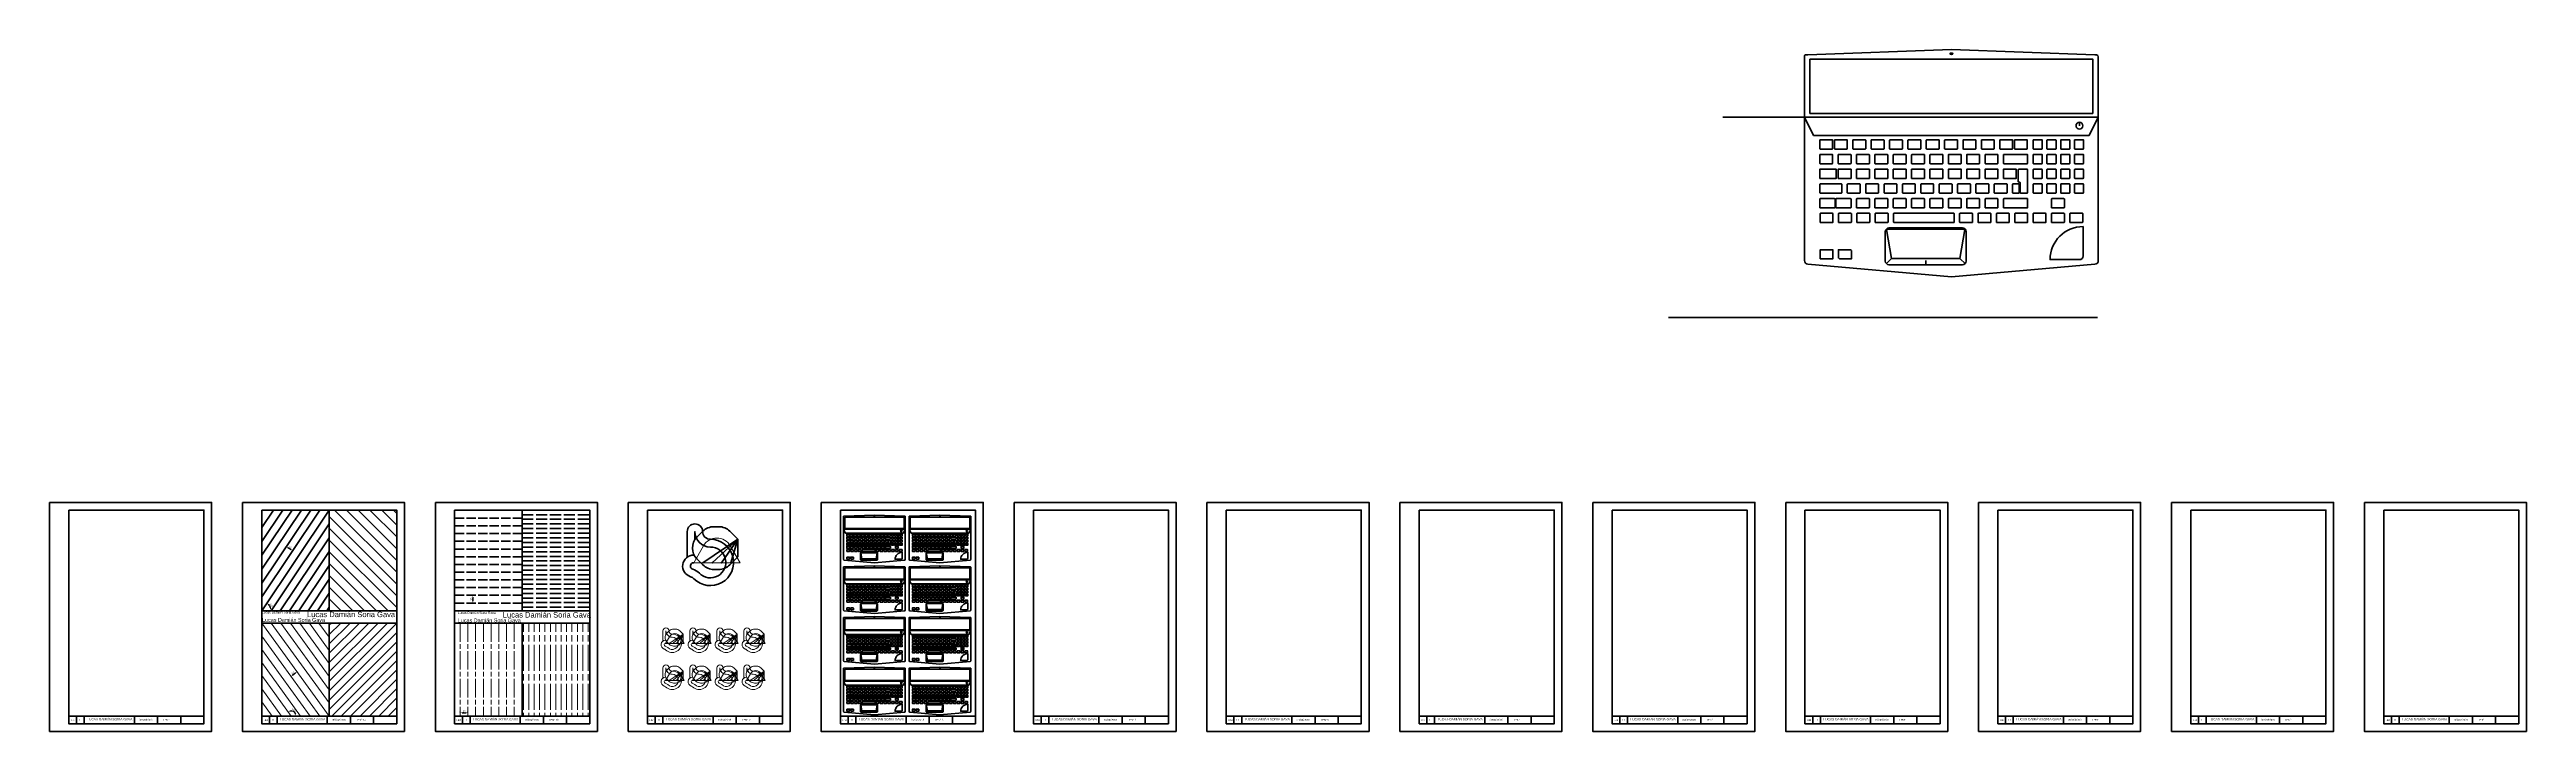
# Model space of a CAD drawing. Header units: millimetres. Extents: x 387 to 3597, y 224 to 1108.
import ezdxf

# ---------------------------------------------------------------- set-up
doc = ezdxf.new("R2010")
doc.units = ezdxf.units.MM
doc.linetypes.add('ACAD_ISO02W100', pattern=[15, 12, -3])
doc.linetypes.add('ACAD_ISO08W100', pattern=[36, 24, -3, 6, -3])
doc.layers.get('0').update_dxf_attribs({"lineweight": 100})
for name, color, linetype, lineweight in [('Continuas B', 1, 'Continuous', 20), ('Hoja', 2, 'Continuous', 50), ('Trazos E', 3, 'ACAD_ISO02W100', 50), ('Trazos F', 6, 'ACAD_ISO08W100', 20)]:
    doc.layers.add(name, color=color, linetype=linetype, lineweight=lineweight)
doc.styles.get("Standard").update_dxf_attribs({"font": 'arial.ttf'})
doc.dimstyles.new('ISO-25', dxfattribs={"dimtxt": 2.5, "dimasz": 2.5, "dimexe": 1.25, "dimexo": 0.625, "dimtad": 1, "dimtxsty": 'Standard', "dimcen": 2.5, "dimadec": 0, "dimazin": 0, "dimtfac": 1, "dimtmove": 0, "dimatfit": 3, "dimfxl": 1, "dimarcsym": 0})

# ---------------------------------------------------------------- blocks, each defined once
blk = doc.blocks.new('*U5')
at = {"layer": 'Continuas B', "ltscale": 0.4}
for points in [[(-12.5, -1.2), (-12.5, 12, -1), (-4.5, 12, 0.414214), (-0.5, 8, -1.502158), (-9, -12.4, 0.126962), (-10.8, -11.4, -0.865853), (-9.1, -0.1, -0.865853)], [(-8.5, 8), (-8.5, 12, 0.414214), (-0.5, 4, -1.502158), (-6.2, -9.6, 0.126962), (-9.6, -7.6, -0.865853), (-9.1, -4.1), (-4.1, 4.6, -0.57735), (9.8, 4.6), (14.9, -4.1), (-9.1, -4.1)]]:
    blk.add_lwpolyline(points, format="xyb", dxfattribs=at)
blk.add_lwpolyline([(1.3, 14.5, 0.198912), (-4.3, 12.2), (-7.4, 9.1, 0.414214), (-7.4, -2.2), (-4.3, -5.3, 0.198912), (1.3, -7.6), (3.9, -7.6, 0.198912), (9.5, -5.3), (13.7, -1.1), (13.7, 8), (9.5, 12.2, 0.198912), (3.9, 14.5)], format="xyb", close=True, dxfattribs=at)
for points in [[(0.5, -4.1), (13.7, 8), (-4.3, -4.2)], [(10.1, -4.1), (13.7, 8), (5.3, -4.1)]]:
    blk.add_lwpolyline(points, dxfattribs=at)
at = {"layer": 'Continuas B'}
for p in [(-4.3, -4.1), (0.5, -4.1), (5.3, -4.1), (10.1, -4.1)]:
    blk.add_point(p, dxfattribs=at)
blk = doc.blocks.new('*U6')
at = {"color": 0, "linetype": 'ByBlock', "lineweight": -2, "transparency": 16777216}
for p in [(0, 48), (35, 48), (70, 48), (105, 48), (0, 0), (35, 0), (70, 0), (105, 0)]:
    blk.add_blockref('*U5', p, dxfattribs=at)
blk = doc.blocks.new('*D8')
at = {"color": 0, "lineweight": -2, "ltscale": 0.4, "transparency": 16777216}
for p, q in [((694, 464), (694.5, 464.7)), ((695.9, 462.3), (700, 459.5)), ((702.3, 458.4), (702.8, 459.1))]:
    blk.add_line(p, q, dxfattribs=at)
at = {"color": 0, "ltscale": 0.4, "transparency": 16777216}
for points in [[(696.1, 462.6), (695.6, 461.9), (693.8, 463.7)], [(700.3, 459.8), (699.8, 459.2), (702.1, 458.1)]]:
    blk.add_solid(points, dxfattribs=at)
at = {"layer": 'Defpoints', "color": 0, "ltscale": 0.4, "transparency": 16777216}
for p in [(693.7, 463.5), (702, 457.9), (702.1, 458.1)]:
    blk.add_point(p, dxfattribs=at)
at = {"color": 0, "ltscale": 0.4, "transparency": 16777216, "insert": (699, 462.5), "char_height": 2.5, "attachment_point": 5, "rotation": 326.1582}
blk.add_mtext('10', dxfattribs=at)
blk = doc.blocks.new('*D9')
at = {"color": 0, "lineweight": -2, "ltscale": 0.4, "transparency": 16777216}
for p, q in [((699.9, 295), (700.4, 294.3)), ((701.7, 296.8), (705.7, 299.7)), ((708, 300.9), (708.5, 300.2))]:
    blk.add_line(p, q, dxfattribs=at)
at = {"color": 0, "ltscale": 0.4, "transparency": 16777216}
for points in [[(701.4, 297.1), (701.9, 296.4), (699.7, 295.3)], [(705.5, 300.1), (706, 299.4), (707.7, 301.2)]]:
    blk.add_solid(points, dxfattribs=at)
at = {"layer": 'Defpoints', "color": 0, "ltscale": 0.4, "transparency": 16777216}
for p in [(699.5, 295.5), (707.6, 301.4), (707.7, 301.2)]:
    blk.add_point(p, dxfattribs=at)
at = {"color": 0, "ltscale": 0.4, "transparency": 16777216, "insert": (702.6, 299.8), "char_height": 2.5, "attachment_point": 5, "rotation": 35.9849}
blk.add_mtext('10', dxfattribs=at)
blk = doc.blocks.new('*D10')
at = {"color": 0, "lineweight": -2, "ltscale": 0.4, "transparency": 16777216}
for p, q in [((938.2, 400.2), (934.2, 400.2)), ((938.2, 390.2), (934.2, 390.2)), ((935.4, 397.7), (935.4, 392.7))]:
    blk.add_line(p, q, dxfattribs=at)
at = {"color": 0, "ltscale": 0.4, "transparency": 16777216}
for points in [[(935, 397.7), (935.8, 397.7), (935.4, 400.2)], [(935, 392.7), (935.8, 392.7), (935.4, 390.2)]]:
    blk.add_solid(points, dxfattribs=at)
at = {"layer": 'Defpoints', "color": 0, "ltscale": 0.4, "transparency": 16777216}
for p in [(935.4, 390.2), (938.8, 400.2), (938.8, 390.2)]:
    blk.add_point(p, dxfattribs=at)
at = {"color": 0, "ltscale": 0.4, "transparency": 16777216, "insert": (933.5, 395.2), "char_height": 2.5, "attachment_point": 5, "rotation": 90}
blk.add_mtext('10', dxfattribs=at)
blk = doc.blocks.new('*D11')
at = {"color": 0, "lineweight": -2, "ltscale": 0.4, "transparency": 16777216}
for p, q in [((919.2, 248.7), (919.2, 249.3)), ((921.7, 248), (926.7, 248)), ((929.2, 248.7), (929.2, 249.3))]:
    blk.add_line(p, q, dxfattribs=at)
at = {"color": 0, "ltscale": 0.4, "transparency": 16777216}
for points in [[(921.7, 248.5), (921.7, 247.6), (919.2, 248)], [(926.7, 248.5), (926.7, 247.6), (929.2, 248)]]:
    blk.add_solid(points, dxfattribs=at)
at = {"layer": 'Defpoints', "color": 0, "ltscale": 0.4, "transparency": 16777216}
for p in [(919.2, 248), (929.2, 248), (929.2, 248)]:
    blk.add_point(p, dxfattribs=at)
at = {"color": 0, "ltscale": 0.4, "transparency": 16777216, "insert": (924.2, 249.9), "char_height": 2.5, "attachment_point": 5}
blk.add_mtext('10', dxfattribs=at)
blk = doc.blocks.new('*D12')
at = {"color": 0, "lineweight": -2, "ltscale": 0.4, "transparency": 16777216}
blk.add_arc((662, 380.3), 11.9, 12.0268, 44.1314, dxfattribs=at)
at = {"color": 0, "ltscale": 0.4, "transparency": 16777216}
for points in [[(670.2, 388.2), (670.8, 388.9), (668.6, 390.2)], [(674, 382.8), (673.2, 382.7), (673.9, 380.3)]]:
    blk.add_solid(points, dxfattribs=at)
at = {"layer": 'Defpoints', "color": 0, "ltscale": 0.4, "transparency": 16777216}
for p in [(749.5, 510.8), (662, 380.3), (662, 380.3), (673.3, 384.1), (837, 380.3)]:
    blk.add_point(p, dxfattribs=at)
at = {"color": 0, "ltscale": 0.4, "transparency": 16777216, "insert": (674.2, 386.8), "char_height": 2.5, "attachment_point": 5, "rotation": 298.0791}
blk.add_mtext('56°', dxfattribs=at)
blk = doc.blocks.new('*D13')
at = {"color": 0, "lineweight": -2, "ltscale": 0.4, "transparency": 16777216}
blk.add_arc((700, 243.8), 6.44, 22.3722, 103.6127, dxfattribs=at)
at = {"color": 0, "ltscale": 0.4, "transparency": 16777216}
for points in [[(698.7, 249.6), (698.3, 250.4), (696.2, 249)], [(706.4, 246.3), (705.6, 246.1), (706.5, 243.8)]]:
    blk.add_solid(points, dxfattribs=at)
at = {"layer": 'Defpoints', "color": 0, "ltscale": 0.4, "transparency": 16777216}
for p in [(662, 296.2), (662, 243.8), (700, 243.8), (704.8, 248.1), (837, 243.8)]:
    blk.add_point(p, dxfattribs=at)
at = {"color": 0, "ltscale": 0.4, "transparency": 16777216, "insert": (703.8, 251.2), "char_height": 2.5, "attachment_point": 5, "rotation": 332.9925}
blk.add_mtext('126°', dxfattribs=at)
blk = doc.blocks.new('*U16')
at = {"ltscale": 0.4}
for p, q in [((40, 12.6), (-40, 12.6)), ((-40, 12.6), (-40, -26.5)), ((40, -26.5), (40, 12.6)), ((-39.1, -27.5), (0, -30.9)), ((-15.7, -16.1), (-15.7, -13.8)), ((-15.6, -13.7), (0.7, -13.7)), ((0.7, -16.2), (-15.6, -16.2)), ((-7, -27.7), (-7, -26.5)), ((39.1, -27.5), (0, -30.9)), ((0.8, -13.8), (0.8, -16.1))]:
    blk.add_line(p, q, dxfattribs=at)
for points in [[(-40, 12.6), (40, 12.6), (40, 29, 0.4037), (39.5, 29.5), (39.1, 29.5), (0, 30.9), (-39.1, 29.5), (-39.6, 29.5, 0.417923), (-40, 29.1), (-40, 29.1), (-40, 12.6)], [(-35.7, 3.8), (-32.4, 3.8, 0.414214), (-32.3, 3.9), (-32.3, 6.2, 0.414214), (-32.4, 6.3), (-35.7, 6.3, 0.414214), (-35.8, 6.2), (-35.8, 3.9, 0.414214)], [(-35.7, -0.2), (-32.4, -0.2, 0.414214), (-32.3, -0.1), (-32.3, 2.2, 0.414214), (-32.4, 2.3), (-35.7, 2.3, 0.414214), (-35.8, 2.2), (-35.8, -0.1, 0.414214)], [(-31.7, 3.8), (-28.4, 3.8, 0.414214), (-28.3, 3.9), (-28.3, 6.2, 0.414214), (-28.4, 6.3), (-31.7, 6.3, 0.414214), (-31.8, 6.2), (-31.8, 3.9, 0.414214)], [(-30.7, -0.2), (-27.4, -0.2, 0.414214), (-27.3, -0.1), (-27.3, 2.2, 0.414214), (-27.4, 2.3), (-30.7, 2.3, 0.414214), (-30.8, 2.2), (-30.8, -0.1, 0.414214)], [(-26.7, 3.8), (-23.4, 3.8, 0.414214), (-23.3, 3.9), (-23.3, 6.2, 0.414214), (-23.4, 6.3), (-26.7, 6.3, 0.414214), (-26.8, 6.2), (-26.8, 3.9, 0.414214)], [(-25.7, -0.2), (-22.4, -0.2, 0.414214), (-22.3, -0.1), (-22.3, 2.2, 0.414214), (-22.4, 2.3), (-25.7, 2.3, 0.414214), (-25.8, 2.2), (-25.8, -0.1, 0.414214)], [(-21.7, 3.8), (-18.4, 3.8, 0.414214), (-18.3, 3.9), (-18.3, 6.2, 0.414214), (-18.4, 6.3), (-21.7, 6.3, 0.414214), (-21.8, 6.2), (-21.8, 3.9, 0.414214)], [(-20.7, -0.2), (-17.4, -0.2, 0.414214), (-17.3, -0.1), (-17.3, 2.2, 0.414214), (-17.4, 2.3), (-20.7, 2.3, 0.414214), (-20.8, 2.2), (-20.8, -0.1, 0.414214)], [(-16.7, 3.8), (-13.4, 3.8, 0.414214), (-13.3, 3.9), (-13.3, 6.2, 0.414214), (-13.4, 6.3), (-16.7, 6.3, 0.414214), (-16.8, 6.2), (-16.8, 3.9, 0.414214)], [(-15.7, -0.2), (-12.4, -0.2, 0.414214), (-12.3, -0.1), (-12.3, 2.2, 0.414214), (-12.4, 2.3), (-15.7, 2.3, 0.414214), (-15.8, 2.2), (-15.8, -0.1, 0.414214)], [(-11.7, 3.8), (-8.4, 3.8, 0.414214), (-8.3, 3.9), (-8.3, 6.2, 0.414214), (-8.4, 6.3), (-11.7, 6.3, 0.414214), (-11.8, 6.2), (-11.8, 3.9, 0.414214)], [(-10.7, -0.2), (-7.4, -0.2, 0.414214), (-7.3, -0.1), (-7.3, 2.2, 0.414214), (-7.4, 2.3), (-10.7, 2.3, 0.414214), (-10.8, 2.2), (-10.8, -0.1, 0.414214)], [(-1.7, 3.8), (1.6, 3.8, 0.414214), (1.7, 3.9), (1.7, 6.2, 0.414214), (1.6, 6.3), (-1.7, 6.3, 0.414214), (-1.8, 6.2), (-1.8, 3.9, 0.414214)], [(-0.7, -0.2), (2.6, -0.2, 0.414214), (2.7, -0.1), (2.7, 2.2, 0.414214), (2.6, 2.3), (-0.7, 2.3, 0.414214), (-0.8, 2.2), (-0.8, -0.1, 0.414214)], [(3.3, 3.8), (6.6, 3.8, 0.414214), (6.7, 3.9), (6.7, 6.2, 0.414214), (6.6, 6.3), (3.3, 6.3, 0.414214), (3.2, 6.2), (3.2, 3.9, 0.414214)], [(4.3, -0.2), (7.6, -0.2, 0.414214), (7.7, -0.1), (7.7, 2.2, 0.414214), (7.6, 2.3), (4.3, 2.3, 0.414214), (4.2, 2.2), (4.2, -0.1, 0.414214)], [(8.3, 3.8), (11.6, 3.8, 0.414214), (11.7, 3.9), (11.7, 6.2, 0.414214), (11.6, 6.3), (8.3, 6.3, 0.414214), (8.2, 6.2), (8.2, 3.9, 0.414214)], [(9.3, -0.2), (12.6, -0.2, 0.414214), (12.7, -0.1), (12.7, 2.2, 0.414214), (12.6, 2.3), (9.3, 2.3, 0.414214), (9.2, 2.2), (9.2, -0.1, 0.414214)], [(13.3, 3.8), (16.6, 3.8, 0.414214), (16.7, 3.9), (16.7, 6.2, 0.414214), (16.6, 6.3), (13.3, 6.3, 0.414214), (13.2, 6.2), (13.2, 3.9, 0.414214)], [(14.3, -0.2), (20.7, -0.2, 0.414214), (20.8, -0.1), (20.8, 2.2, 0.414214), (20.7, 2.3), (14.3, 2.3, 0.414214), (14.2, 2.2), (14.2, -0.1, 0.414214)], [(17.3, 3.8), (20.6, 3.8, 0.414214), (20.7, 3.9), (20.7, 6.2, 0.414214), (20.6, 6.3), (17.3, 6.3, 0.414214), (17.2, 6.2), (17.2, 3.9, 0.414214)], [(22.4, 3.8), (24.7, 3.8, 0.414214), (24.8, 3.9), (24.8, 6.2, 0.414214), (24.7, 6.3), (22.4, 6.3, 0.414214), (22.3, 6.2), (22.3, 3.9, 0.414214)], [(22.4, -0.2), (24.7, -0.2, 0.414214), (24.8, -0.1), (24.8, 2.2, 0.414214), (24.7, 2.3), (22.4, 2.3, 0.414214), (22.3, 2.2), (22.3, -0.1, 0.414214)], [(26.1, 3.8), (28.4, 3.8, 0.414214), (28.5, 3.9), (28.5, 6.2, 0.414214), (28.4, 6.3), (26.1, 6.3, 0.414214), (26, 6.2), (26, 3.9, 0.414214)], [(26.1, -0.2), (28.4, -0.2, 0.414214), (28.5, -0.1), (28.5, 2.2, 0.414214), (28.4, 2.3), (26.1, 2.3, 0.414214), (26, 2.2), (26, -0.1, 0.414214)], [(29.9, 3.8), (32.2, 3.8, 0.414214), (32.3, 3.9), (32.3, 6.2, 0.414214), (32.2, 6.3), (29.9, 6.3, 0.414214), (29.8, 6.2), (29.8, 3.9, 0.414214)], [(29.9, -0.2), (32.2, -0.2, 0.414214), (32.3, -0.1), (32.3, 2.2, 0.414214), (32.2, 2.3), (29.9, 2.3, 0.414214), (29.8, 2.2), (29.8, -0.1, 0.414214)], [(33.6, 3.8), (35.9, 3.8, 0.414214), (36, 3.9), (36, 6.2, 0.414214), (35.9, 6.3), (33.6, 6.3, 0.414214), (33.5, 6.2), (33.5, 3.9, 0.414214)], [(33.6, -0.2), (35.9, -0.2, 0.414214), (36, -0.1), (36, 2.2, 0.414214), (35.9, 2.3), (33.6, 2.3, 0.414214), (33.5, 2.2), (33.5, -0.1, 0.414214)], [(-35.7, -5.7), (-29.9, -5.7, -0.414214), (-29.8, -5.8), (-29.8, -8.1, -0.414214), (-29.9, -8.2), (-35.7, -8.2, -0.414214), (-35.8, -8.1), (-35.8, -5.8, -0.414214)], [(-35.7, -9.7), (-31.8, -9.7, -0.414214), (-31.7, -9.8), (-31.7, -12.1, -0.414214), (-31.8, -12.2), (-35.7, -12.2, -0.414214), (-35.8, -12.1), (-35.8, -9.8, -0.414214)], [(-35.6, -16.2), (-32.3, -16.2, 0.414214), (-32.2, -16.1), (-32.2, -13.8, 0.414214), (-32.3, -13.7), (-35.6, -13.7, 0.414214), (-35.7, -13.8), (-35.7, -16.1, 0.414214)], [(-35.6, -26.1), (-32.3, -26.1, 0.414214), (-32.2, -26), (-32.2, -23.7, 0.414214), (-32.3, -23.6), (-35.6, -23.6, 0.414214), (-35.7, -23.7), (-35.7, -26, 0.414214)], [(-27.4, -12.2), (-31.4, -12.2, -0.414214), (-31.5, -12.1), (-31.5, -9.8, -0.414214), (-31.4, -9.7), (-27.4, -9.7, -0.414214), (-27.3, -9.8), (-27.3, -12.1, -0.414214)], [(-30.6, -16.2), (-27.3, -16.2, 0.414214), (-27.2, -16.1), (-27.2, -13.8, 0.414214), (-27.3, -13.7), (-30.6, -13.7, 0.414214), (-30.7, -13.8), (-30.7, -16.1, 0.414214)], [(-28.2, -8.2), (-24.9, -8.2, 0.414214), (-24.8, -8.1), (-24.8, -5.8, 0.414214), (-24.9, -5.7), (-28.2, -5.7, 0.414214), (-28.3, -5.8), (-28.3, -8.1, 0.414214)], [(-25.7, -12.2), (-22.4, -12.2, 0.414214), (-22.3, -12.1), (-22.3, -9.8, 0.414214), (-22.4, -9.7), (-25.7, -9.7, 0.414214), (-25.8, -9.8), (-25.8, -12.1, 0.414214)], [(-25.6, -16.2), (-22.3, -16.2, 0.414214), (-22.2, -16.1), (-22.2, -13.8, 0.414214), (-22.3, -13.7), (-25.6, -13.7, 0.414214), (-25.7, -13.8), (-25.7, -16.1, 0.414214)], [(-23.2, -8.2), (-19.9, -8.2, 0.414214), (-19.8, -8.1), (-19.8, -5.8, 0.414214), (-19.9, -5.7), (-23.2, -5.7, 0.414214), (-23.3, -5.8), (-23.3, -8.1, 0.414214)], [(-20.7, -12.2), (-17.4, -12.2, 0.414214), (-17.3, -12.1), (-17.3, -9.8, 0.414214), (-17.4, -9.7), (-20.7, -9.7, 0.414214), (-20.8, -9.8), (-20.8, -12.1, 0.414214)], [(-20.6, -16.2), (-17.3, -16.2, 0.414214), (-17.2, -16.1), (-17.2, -13.8, 0.414214), (-17.3, -13.7), (-20.6, -13.7, 0.414214), (-20.7, -13.8), (-20.7, -16.1, 0.414214)], [(-18.2, -8.2), (-14.9, -8.2, 0.414214), (-14.8, -8.1), (-14.8, -5.8, 0.414214), (-14.9, -5.7), (-18.2, -5.7, 0.414214), (-18.3, -5.8), (-18.3, -8.1, 0.414214)], [(-17, -17.7, 0.414214), (-18, -18.7), (-18, -26.7, 0.414214), (-17, -27.7), (3, -27.7, 0.414214), (4, -26.7), (4, -18.7, 0.414214), (3, -17.7)], [(-15.7, -12.2), (-12.4, -12.2, 0.414214), (-12.3, -12.1), (-12.3, -9.8, 0.414214), (-12.4, -9.7), (-15.7, -9.7, 0.414214), (-15.8, -9.8), (-15.8, -12.1, 0.414214)], [(-13.2, -8.2), (-9.9, -8.2, 0.414214), (-9.8, -8.1), (-9.8, -5.8, 0.414214), (-9.9, -5.7), (-13.2, -5.7, 0.414214), (-13.3, -5.8), (-13.3, -8.1, 0.414214)], [(-10.7, -12.2), (-7.4, -12.2, 0.414214), (-7.3, -12.1), (-7.3, -9.8, 0.414214), (-7.4, -9.7), (-10.7, -9.7, 0.414214), (-10.8, -9.8), (-10.8, -12.1, 0.414214)], [(-8.2, -8.2), (-4.9, -8.2, 0.414214), (-4.8, -8.1), (-4.8, -5.8, 0.414214), (-4.9, -5.7), (-8.2, -5.7, 0.414214), (-8.3, -5.8), (-8.3, -8.1, 0.414214)], [(-5.7, -12.2), (-2.4, -12.2, 0.414214), (-2.3, -12.1), (-2.3, -9.8, 0.414214), (-2.4, -9.7), (-5.7, -9.7, 0.414214), (-5.8, -9.8), (-5.8, -12.1, 0.414214)], [(-3.2, -8.2), (0.1, -8.2, 0.414214), (0.2, -8.1), (0.2, -5.8, 0.414214), (0.1, -5.7), (-3.2, -5.7, 0.414214), (-3.3, -5.8), (-3.3, -8.1, 0.414214)], [(1.8, -8.2), (5.1, -8.2, 0.414214), (5.2, -8.1), (5.2, -5.8, 0.414214), (5.1, -5.7), (1.8, -5.7, 0.414214), (1.7, -5.8), (1.7, -8.1, 0.414214)], [(2.4, -16.2), (5.7, -16.2, 0.414214), (5.8, -16.1), (5.8, -13.8, 0.414214), (5.7, -13.7), (2.4, -13.7, 0.414214), (2.3, -13.8), (2.3, -16.1, 0.414214)], [(4.3, -12.2), (7.7, -12.2), (7.7, -9.8, 0.414214), (7.6, -9.7), (4.3, -9.7, 0.414214), (4.2, -9.8), (4.2, -12.1, 0.414214)], [(6.8, -8.2), (10.1, -8.2, 0.414214), (10.2, -8.1), (10.2, -5.8, 0.414214), (10.1, -5.7), (6.8, -5.7, 0.414214), (6.7, -5.8), (6.7, -8.1, 0.414214)], [(7.4, -16.2), (10.7, -16.2, 0.414214), (10.8, -16.1), (10.8, -13.8, 0.414214), (10.7, -13.7), (7.4, -13.7, 0.414214), (7.3, -13.8), (7.3, -16.1, 0.414214)], [(9.3, -12.2), (12.6, -12.2, 0.414214), (12.7, -12.1), (12.7, -9.8, 0.414214), (12.6, -9.7), (9.3, -9.7, 0.414214), (9.2, -9.8), (9.2, -12.1, 0.414214)], [(11.8, -8.2), (15.1, -8.2, 0.414214), (15.2, -8.1), (15.2, -5.8, 0.414214), (15.1, -5.7), (11.8, -5.7, 0.414214), (11.7, -5.8), (11.7, -8.1, 0.414214)], [(12.4, -16.2), (15.7, -16.2, 0.414214), (15.8, -16.1), (15.8, -13.8, 0.414214), (15.7, -13.7), (12.4, -13.7, 0.414214), (12.3, -13.8), (12.3, -16.1, 0.414214)], [(14.3, -9.7), (20.7, -9.7, -0.41426), (20.8, -9.8), (20.8, -12.1, -0.414214), (20.7, -12.2), (14.3, -12.2, -0.414214), (14.2, -12.1), (14.2, -9.8, -0.414167)], [(16.8, -8.2), (18.3, -8.2, 0.414214), (18.4, -8.1), (18.4, -5.8, 0.414214), (18.3, -5.7), (16.8, -5.7, 0.414214), (16.7, -5.8), (16.7, -8.1, 0.414214)], [(17.4, -16.2), (20.7, -16.2, 0.414214), (20.8, -16.1), (20.8, -13.8, 0.414214), (20.7, -13.7), (17.4, -13.7, 0.414214), (17.3, -13.8), (17.3, -16.1, 0.414214)], [(18.3, -1.7), (20.7, -1.7, -0.414214), (20.8, -1.8), (20.8, -8.1, -0.414214), (20.7, -8.2), (18.8, -8.2, -0.414214), (18.7, -8.1), (18.7, -5.3, 0.414214), (18.6, -5.2), (18.3, -5.2, -0.414214), (18.2, -5.1), (18.2, -1.8, -0.414214)], [(22.4, -4.2), (24.7, -4.2, 0.414214), (24.8, -4.1), (24.8, -1.8, 0.414214), (24.7, -1.7), (22.4, -1.7, 0.414214), (22.3, -1.8), (22.3, -4.1, 0.414214)], [(22.4, -8.2), (24.7, -8.2, 0.414214), (24.8, -8.1), (24.8, -5.8, 0.414214), (24.7, -5.7), (22.4, -5.7, 0.414214), (22.3, -5.8), (22.3, -8.1, 0.414214)], [(22.4, -16.2), (25.7, -16.2, 0.414214), (25.8, -16.1), (25.8, -13.8, 0.414214), (25.7, -13.7), (22.4, -13.7, 0.414214), (22.3, -13.8), (22.3, -16.1, 0.414214)], [(26.1, -4.2), (28.4, -4.2, 0.414214), (28.5, -4.1), (28.5, -1.8, 0.414214), (28.4, -1.7), (26.1, -1.7, 0.414214), (26, -1.8), (26, -4.1, 0.414214)], [(26.1, -8.2), (28.4, -8.2, 0.414214), (28.5, -8.1), (28.5, -5.8, 0.414214), (28.4, -5.7), (26.1, -5.7, 0.414214), (26, -5.8), (26, -8.1, 0.414214)], [(35.9, -17.3), (35.9, -17.3), (35.9, -25.3, -0.414214), (34.9, -26.3), (26.9, -26.3), (26.9, -26.3, -0.414214)], [(27.4, -12.2), (30.7, -12.2, 0.414214), (30.8, -12.1), (30.8, -9.8, 0.414214), (30.7, -9.7), (27.4, -9.7, 0.414214), (27.3, -9.8), (27.3, -12.1, 0.414214)], [(27.4, -16.2), (30.7, -16.2, 0.414214), (30.8, -16.1), (30.8, -13.8, 0.414214), (30.7, -13.7), (27.4, -13.7, 0.414214), (27.3, -13.8), (27.3, -16.1, 0.414214)], [(29.9, -4.2), (32.2, -4.2, 0.414214), (32.3, -4.1), (32.3, -1.8, 0.414214), (32.2, -1.7), (29.9, -1.7, 0.414214), (29.8, -1.8), (29.8, -4.1, 0.414214)], [(29.9, -8.2), (32.2, -8.2, 0.414214), (32.3, -8.1), (32.3, -5.8, 0.414214), (32.2, -5.7), (29.9, -5.7, 0.414214), (29.8, -5.8), (29.8, -8.1, 0.414214)], [(32.4, -16.2), (35.7, -16.2, 0.414214), (35.8, -16.1), (35.8, -13.8, 0.414214), (35.7, -13.7), (32.4, -13.7, 0.414214), (32.3, -13.8), (32.3, -16.1, 0.414214)], [(33.6, -4.2), (35.9, -4.2, 0.414214), (36, -4.1), (36, -1.8, 0.414214), (35.9, -1.7), (33.6, -1.7, 0.414214), (33.5, -1.8), (33.5, -4.1, 0.414214)], [(33.6, -8.2), (35.9, -8.2, 0.414214), (36, -8.1), (36, -5.8, 0.414214), (35.9, -5.7), (33.6, -5.7, 0.414214), (33.5, -5.8), (33.5, -8.1, 0.414214)]]:
    blk.add_lwpolyline(points, format="xyb", close=True, dxfattribs=at)
for points in [[(-40, 12.6), (-37.5, 7.6), (37.5, 7.6), (40, 12.6)], [(-38.5, 28.3), (38.5, 28.3), (38.5, 13.5), (-38.5, 13.5)], [(-35.8, -4.2), (-31.3, -4.2), (-31.3, -1.7), (-35.8, -1.7)], [(-30.8, -4.2), (-27.3, -4.2), (-27.3, -1.7), (-30.8, -1.7)], [(-30.5, -26.1), (-27.2, -26.1), (-27.2, -23.8), (-27.5, -23.6), (-30.7, -23.6), (-30.7, -25.8)], [(-25.8, -4.2), (-22.3, -4.2), (-22.3, -1.7), (-25.8, -1.7)], [(-20.8, -4.2), (-17.3, -4.2), (-17.3, -1.7), (-20.8, -1.7)], [(-15.8, -4.2), (-12.3, -4.2), (-12.3, -1.7), (-15.8, -1.7)], [(-10.8, -4.2), (-7.3, -4.2), (-7.3, -1.7), (-10.8, -1.7)], [(-5.8, -4.2), (-2.3, -4.2), (-2.3, -1.7), (-5.8, -1.7)], [(-0.8, -4.2), (2.7, -4.2), (2.7, -1.7), (-0.8, -1.7)], [(-0.8, -4.2), (2.7, -4.2), (2.7, -1.7), (-0.8, -1.7)], [(4.2, -4.2), (7.7, -4.2), (7.7, -1.7), (4.2, -1.7)], [(9.2, -4.2), (12.7, -4.2), (12.7, -1.7), (9.2, -1.7)], [(14.2, -4.2), (17.7, -4.2), (17.7, -1.7), (14.2, -1.7)]]:
    blk.add_lwpolyline(points, close=True, dxfattribs=at)
for points in [[(-6.7, 6.3, 0.414214), (-6.8, 6.2), (-6.8, 3.9, 0.414214), (-6.7, 3.8), (-3.4, 3.8, 0.414214), (-3.3, 3.9), (-3.3, 6.2, 0.414214), (-3.4, 6.3), (-6.7, 6.3)], [(-2.3, 2.2, 0.414214), (-2.4, 2.3), (-5.7, 2.3, 0.414214), (-5.8, 2.2), (-5.8, -0.1, 0.414214), (-5.7, -0.2), (-2.4, -0.2, 0.414214), (-2.3, -0.1), (-2.3, 2.2)], [(-16.3, -25.9), (-17.7, -18.1, -0.466084), (-17.6, -17.9), (3.6, -17.9, -0.466944), (3.7, -18.1), (2.3, -25.9), (-16.3, -25.9), (-17.7, -27.4)], [(-0.7, -9.7, 0.414214), (-0.8, -9.8), (-0.8, -12.1, 0.414214), (-0.7, -12.2), (2.6, -12.2, 0.414214), (2.7, -12.1), (2.7, -9.8, 0.414214), (2.6, -9.7), (-0.7, -9.7)]]:
    blk.add_lwpolyline(points, format="xyb", dxfattribs=at)
for points in [[(34.9, 10.2), (34.9, 11.1)], [(3.7, -27.4), (2.4, -26.1), (2.3, -25.9)]]:
    blk.add_lwpolyline(points, dxfattribs=at)
blk.add_circle((34.9, 10.2), 0.932, dxfattribs=at)
for centre, radius, start, end in [((-39, -26.5), 1, 180, 265), ((-15.6, -13.8), 0.1, 90, 180), ((-15.6, -16.1), 0.1, 180, 270), ((0.7, -13.8), 0.1, 0, 90), ((0.7, -16.1), 0.1, 270, 0), ((39, -26.5), 1, 275, 0)]:
    blk.add_arc(centre, radius, start, end, dxfattribs=at)
blk.add_ellipse((0, 29.8), major_axis=(-0.432, 0), ratio=0.422282, dxfattribs=at)
blk = doc.blocks.new('*U17')
at = {"color": 0, "linetype": 'ByBlock', "lineweight": -2, "transparency": 16777216}
for p in [(0, 197), (85, 197), (0, 131.3), (85, 131.3), (0, 65.7), (85, 65.7), (0, 0), (85, 0)]:
    blk.add_blockref('*U16', p, dxfattribs=at)

msp = doc.modelspace()

# ---------------------------------------------------------------- hatches: boundary and pattern name
h = msp.add_hatch()
h.set_pattern_fill('ANSI31', color=256, scale=3.4, angle=90)
h.paths.add_polyline_path([(836.95, 510.759), (749.45, 510.759), (749.45, 380.259), (836.95, 380.259)])
at = {"linetype": 'ACAD_ISO02W100'}
h = msp.add_hatch(dxfattribs=at)
h.set_pattern_fill('ACAD_ISO02W100', color=3, scale=1.2, style=2)
h.set_pattern_definition([(0, (999.4505, 510.7587), (0, 6), [14.4, -3.6])])
h.paths.add_polyline_path([(1086.95, 510.759), (999.45, 510.759), (999.45, 380.259), (1086.95, 380.259)])
h = msp.add_hatch()
h.set_pattern_fill('ANSI31', color=256)
h.paths.add_polyline_path([(673.987, 233.767), (773.922, 233.767), (773.922, 244.07), (673.987, 244.07)], flags=9)
at = {"layer": 'Continuas B'}
h = msp.add_hatch(dxfattribs=at)
h.set_pattern_fill('ANSI31', color=256, scale=2.7)
h.paths.add_polyline_path([(836.95, 364.259), (749.45, 364.259), (749.45, 243.759), (836.95, 243.759)])
at = {"layer": 'Trazos F', "linetype": 'ACAD_ISO02W100', "ltscale": 0.4}
h = msp.add_hatch(dxfattribs=at)
h.set_pattern_fill('ACAD_ISO08W100', color=256, scale=1.4, angle=90)
h.paths.add_polyline_path([(1086.95, 364.259), (999.45, 364.259), (999.45, 243.759), (1086.95, 243.759)])

# ---------------------------------------------------------------- linework, layer by layer
at = {"ltscale": 0.4}
for p, q in [((3042.093, 1020.217), (2661.293, 1020.217)), ((2661.293, 1020.217), (2661.293, 834.179)), ((3042.093, 834.179), (3042.093, 1020.217)), ((2776.759, 884.014), (2776.759, 894.962)), ((2777.235, 895.438), (2854.796, 895.438)), ((2854.796, 883.538), (2777.235, 883.538)), ((2855.272, 894.962), (2855.272, 884.014)), ((2665.638, 829.437), (2851.693, 813.159)), ((2818.373, 828.798), (2818.373, 834.252)), ((3037.748, 829.437), (2851.693, 813.159))]:
    msp.add_line(p, q, dxfattribs=at)
for p, q in [((661.95, 380.259), (749.45, 510.759)), ((661.95, 398.215), (737.411, 510.759)), ((661.95, 416.172), (725.371, 510.759)), ((661.95, 434.128), (713.331, 510.759)), ((661.95, 452.085), (701.291, 510.759)), ((661.95, 470.041), (689.251, 510.759)), ((661.95, 487.998), (677.212, 510.759)), ((673.99, 380.259), (749.45, 492.802)), ((673.99, 380.259), (749.45, 492.802)), ((686.03, 380.259), (749.45, 474.846)), ((698.07, 380.259), (749.45, 456.889)), ((710.11, 380.259), (749.45, 438.933)), ((722.149, 380.259), (749.45, 420.976)), ((734.189, 380.259), (749.45, 403.02)), ((661.95, 380.259), (836.95, 380.259)), ((661.95, 364.259), (836.95, 364.259)), ((746.229, 380.259), (749.45, 385.063)), ((911.95, 380.259), (1086.95, 380.259)), ((911.95, 364.259), (1086.95, 364.259))]:
    msp.add_line(p, q)
at = {"color": 7, "ltscale": 0.4}
for p, q in [((1254.256, 489.199), (1247.863, 489.199)), ((1278.776, 472.963), (1233.768, 442.47)), ((1278.776, 472.963), (1245.765, 442.494)), ((1278.776, 472.963), (1257.765, 442.494)), ((1278.776, 472.963), (1269.765, 442.494))]:
    msp.add_line(p, q, dxfattribs=at)
at = {"ltscale": 0.4}
for points in [[(2661.293, 1020.217), (3042.093, 1020.217), (3042.093, 1098.392, 0.40370018), (3039.799, 1100.77), (3037.748, 1100.844), (2851.693, 1107.723), (2665.638, 1100.844), (2663.196, 1100.844, 0.41792331), (2661.292, 1098.916), (2661.293, 1098.84), (2661.293, 1020.217)], [(2681.599, 978.733), (2697.307, 978.733, 0.41421356), (2697.783, 979.209), (2697.783, 990.157, 0.41421356), (2697.307, 990.633), (2681.599, 990.633, 0.41421356), (2681.123, 990.157), (2681.123, 979.209, 0.41421356)], [(2681.599, 959.693), (2697.307, 959.693, 0.41421356), (2697.783, 960.169), (2697.783, 971.117, 0.41421356), (2697.307, 971.593), (2681.599, 971.593, 0.41421356), (2681.123, 971.117), (2681.123, 960.169, 0.41421356)], [(2700.639, 978.733), (2716.347, 978.733, 0.41421356), (2716.823, 979.209), (2716.823, 990.157, 0.41421356), (2716.347, 990.633), (2700.639, 990.633, 0.41421356), (2700.163, 990.157), (2700.163, 979.209, 0.41421356)], [(2705.399, 959.693), (2721.107, 959.693, 0.41421356), (2721.583, 960.169), (2721.583, 971.117, 0.41421356), (2721.107, 971.593), (2705.399, 971.593, 0.41421356), (2704.923, 971.117), (2704.923, 960.169, 0.41421356)], [(2724.439, 978.733), (2740.147, 978.733, 0.41421356), (2740.623, 979.209), (2740.623, 990.157, 0.41421356), (2740.147, 990.633), (2724.439, 990.633, 0.41421356), (2723.963, 990.157), (2723.963, 979.209, 0.41421356)], [(2729.199, 959.693), (2744.907, 959.693, 0.41421356), (2745.383, 960.169), (2745.383, 971.117, 0.41421356), (2744.907, 971.593), (2729.199, 971.593, 0.41421356), (2728.723, 971.117), (2728.723, 960.169, 0.41421356)], [(2748.239, 978.733), (2763.947, 978.733, 0.41421356), (2764.423, 979.209), (2764.423, 990.157, 0.41421356), (2763.947, 990.633), (2748.239, 990.633, 0.41421356), (2747.763, 990.157), (2747.763, 979.209, 0.41421356)], [(2752.999, 959.693), (2768.707, 959.693, 0.41421356), (2769.183, 960.169), (2769.183, 971.117, 0.41421356), (2768.707, 971.593), (2752.999, 971.593, 0.41421356), (2752.523, 971.117), (2752.523, 960.169, 0.41421356)], [(2772.039, 978.733), (2787.747, 978.733, 0.41421356), (2788.223, 979.209), (2788.223, 990.157, 0.41421356), (2787.747, 990.633), (2772.039, 990.633, 0.41421356), (2771.563, 990.157), (2771.563, 979.209, 0.41421356)], [(2776.799, 959.693), (2792.507, 959.693, 0.41421356), (2792.983, 960.169), (2792.983, 971.117, 0.41421356), (2792.507, 971.593), (2776.799, 971.593, 0.41421356), (2776.323, 971.117), (2776.323, 960.169, 0.41421356)], [(2795.839, 978.733), (2811.547, 978.733, 0.41421356), (2812.023, 979.209), (2812.023, 990.157, 0.41421356), (2811.547, 990.633), (2795.839, 990.633, 0.41421356), (2795.363, 990.157), (2795.363, 979.209, 0.41421356)], [(2800.599, 959.693), (2816.307, 959.693, 0.41421356), (2816.783, 960.169), (2816.783, 971.117, 0.41421356), (2816.307, 971.593), (2800.599, 971.593, 0.41421356), (2800.123, 971.117), (2800.123, 960.169, 0.41421356)], [(2843.439, 978.733), (2859.147, 978.733, 0.41421356), (2859.623, 979.209), (2859.623, 990.157, 0.41421356), (2859.147, 990.633), (2843.439, 990.633, 0.41421356), (2842.963, 990.157), (2842.963, 979.209, 0.41421356)], [(2848.199, 959.693), (2863.907, 959.693, 0.41421356), (2864.383, 960.169), (2864.383, 971.117, 0.41421356), (2863.907, 971.593), (2848.199, 971.593, 0.41421356), (2847.723, 971.117), (2847.723, 960.169, 0.41421356)], [(2867.239, 978.733), (2882.947, 978.733, 0.41421356), (2883.423, 979.209), (2883.423, 990.157, 0.41421356), (2882.947, 990.633), (2867.239, 990.633, 0.41421356), (2866.763, 990.157), (2866.763, 979.209, 0.41421356)], [(2871.999, 959.693), (2887.707, 959.693, 0.41421356), (2888.183, 960.169), (2888.183, 971.117, 0.41421356), (2887.707, 971.593), (2871.999, 971.593, 0.41421356), (2871.523, 971.117), (2871.523, 960.169, 0.41421356)], [(2891.039, 978.733), (2906.747, 978.733, 0.41421356), (2907.223, 979.209), (2907.223, 990.157, 0.41421356), (2906.747, 990.633), (2891.039, 990.633, 0.41421356), (2890.563, 990.157), (2890.563, 979.209, 0.41421356)], [(2895.799, 959.693), (2911.507, 959.693, 0.41421356), (2911.983, 960.169), (2911.983, 971.117, 0.41421356), (2911.507, 971.593), (2895.799, 971.593, 0.41421356), (2895.323, 971.117), (2895.323, 960.169, 0.41421356)], [(2914.839, 978.733), (2930.547, 978.733, 0.41421356), (2931.023, 979.209), (2931.023, 990.157, 0.41421356), (2930.547, 990.633), (2914.839, 990.633, 0.41421356), (2914.363, 990.157), (2914.363, 979.209, 0.41421356)], [(2919.599, 959.693), (2949.987, 959.693, 0.41421356), (2950.463, 960.169), (2950.463, 971.117, 0.41421356), (2949.987, 971.593), (2919.599, 971.593, 0.41421356), (2919.123, 971.117), (2919.123, 960.169, 0.41421356)], [(2933.879, 978.733), (2949.587, 978.733, 0.41421356), (2950.063, 979.209), (2950.063, 990.157, 0.41421356), (2949.587, 990.633), (2933.879, 990.633, 0.41421356), (2933.403, 990.157), (2933.403, 979.209, 0.41421356)], [(2958.079, 978.738), (2969.027, 978.738, 0.41421356), (2969.503, 979.214), (2969.503, 990.162, 0.41421356), (2969.027, 990.638), (2958.079, 990.638, 0.41421356), (2957.603, 990.162), (2957.603, 979.214, 0.41421356)], [(2958.079, 959.698), (2969.027, 959.698, 0.41421356), (2969.503, 960.174), (2969.503, 971.122, 0.41421356), (2969.027, 971.598), (2958.079, 971.598, 0.41421356), (2957.603, 971.122), (2957.603, 960.174, 0.41421356)], [(2975.929, 978.738), (2986.877, 978.738, 0.41421356), (2987.353, 979.214), (2987.353, 990.162, 0.41421356), (2986.877, 990.638), (2975.929, 990.638, 0.41421356), (2975.453, 990.162), (2975.453, 979.214, 0.41421356)], [(2975.929, 959.698), (2986.877, 959.698, 0.41421356), (2987.353, 960.174), (2987.353, 971.122, 0.41421356), (2986.877, 971.598), (2975.929, 971.598, 0.41421356), (2975.453, 971.122), (2975.453, 960.174, 0.41421356)], [(2993.779, 978.738), (3004.727, 978.738, 0.41421356), (3005.203, 979.214), (3005.203, 990.162, 0.41421356), (3004.727, 990.638), (2993.779, 990.638, 0.41421356), (2993.303, 990.162), (2993.303, 979.214, 0.41421356)], [(2993.779, 959.698), (3004.727, 959.698, 0.41421356), (3005.203, 960.174), (3005.203, 971.122, 0.41421356), (3004.727, 971.598), (2993.779, 971.598, 0.41421356), (2993.303, 971.122), (2993.303, 960.174, 0.41421356)], [(3011.629, 978.738), (3022.577, 978.738, 0.41421356), (3023.053, 979.214), (3023.053, 990.162, 0.41421356), (3022.577, 990.638), (3011.629, 990.638, 0.41421356), (3011.153, 990.162), (3011.153, 979.214, 0.41421356)], [(3011.629, 959.698), (3022.577, 959.698, 0.41421356), (3023.053, 960.174), (3023.053, 971.122, 0.41421356), (3022.577, 971.598), (3011.629, 971.598, 0.41421356), (3011.153, 971.122), (3011.153, 960.174, 0.41421356)], [(2681.599, 933.513), (2709.207, 933.513, -0.41421356), (2709.683, 933.037), (2709.683, 922.089, -0.41421356), (2709.207, 921.613), (2681.599, 921.613, -0.41421356), (2681.123, 922.089), (2681.123, 933.037, -0.41421356)], [(2717.299, 921.613), (2733.007, 921.613, 0.41421356), (2733.483, 922.089), (2733.483, 933.037, 0.41421356), (2733.007, 933.513), (2717.299, 933.513, 0.41421356), (2716.823, 933.037), (2716.823, 922.089, 0.41421356)], [(2741.099, 921.613), (2756.807, 921.613, 0.41421356), (2757.283, 922.089), (2757.283, 933.037, 0.41421356), (2756.807, 933.513), (2741.099, 933.513, 0.41421356), (2740.623, 933.037), (2740.623, 922.089, 0.41421356)], [(2764.899, 921.613), (2780.607, 921.613, 0.41421356), (2781.083, 922.089), (2781.083, 933.037, 0.41421356), (2780.607, 933.513), (2764.899, 933.513, 0.41421356), (2764.423, 933.037), (2764.423, 922.089, 0.41421356)], [(2788.699, 921.613), (2804.407, 921.613, 0.41421356), (2804.883, 922.089), (2804.883, 933.037, 0.41421356), (2804.407, 933.513), (2788.699, 933.513, 0.41421356), (2788.223, 933.037), (2788.223, 922.089, 0.41421356)], [(2812.499, 921.613), (2828.207, 921.613, 0.41421356), (2828.683, 922.089), (2828.683, 933.037, 0.41421356), (2828.207, 933.513), (2812.499, 933.513, 0.41421356), (2812.023, 933.037), (2812.023, 922.089, 0.41421356)], [(2836.299, 921.613), (2852.007, 921.613, 0.41421356), (2852.483, 922.089), (2852.483, 933.037, 0.41421356), (2852.007, 933.513), (2836.299, 933.513, 0.41421356), (2835.823, 933.037), (2835.823, 922.089, 0.41421356)], [(2860.099, 921.613), (2875.807, 921.613, 0.41421356), (2876.283, 922.089), (2876.283, 933.037, 0.41421356), (2875.807, 933.513), (2860.099, 933.513, 0.41421356), (2859.623, 933.037), (2859.623, 922.089, 0.41421356)], [(2883.899, 921.613), (2899.607, 921.613, 0.41421356), (2900.083, 922.089), (2900.083, 933.037, 0.41421356), (2899.607, 933.513), (2883.899, 933.513, 0.41421356), (2883.423, 933.037), (2883.423, 922.089, 0.41421356)], [(2907.699, 921.613), (2923.407, 921.613, 0.41421356), (2923.883, 922.089), (2923.883, 933.037, 0.41421356), (2923.407, 933.513), (2907.699, 933.513, 0.41421356), (2907.223, 933.037), (2907.223, 922.089, 0.41421356)], [(2931.499, 921.613), (2938.877, 921.613, 0.41421356), (2939.353, 922.089), (2939.353, 933.037, 0.41421356), (2938.877, 933.513), (2931.499, 933.513, 0.41421356), (2931.023, 933.037), (2931.023, 922.089, 0.41421356)], [(2938.887, 952.558), (2949.987, 952.558, -0.41421356), (2950.463, 952.082), (2950.463, 922.094, -0.41421356), (2949.987, 921.618), (2941.115, 921.618, -0.41421356), (2940.639, 922.094), (2940.639, 935.422, 0.41421356), (2940.163, 935.898), (2938.887, 935.898, -0.41421356), (2938.411, 936.374), (2938.411, 952.082, -0.41421356)], [(2958.079, 940.658), (2969.027, 940.658, 0.41421356), (2969.503, 941.134), (2969.503, 952.082, 0.41421356), (2969.027, 952.558), (2958.079, 952.558, 0.41421356), (2957.603, 952.082), (2957.603, 941.134, 0.41421356)], [(2958.079, 921.618), (2969.027, 921.618, 0.41421356), (2969.503, 922.094), (2969.503, 933.042, 0.41421356), (2969.027, 933.518), (2958.079, 933.518, 0.41421356), (2957.603, 933.042), (2957.603, 922.094, 0.41421356)], [(2975.929, 940.658), (2986.877, 940.658, 0.41421356), (2987.353, 941.134), (2987.353, 952.082, 0.41421356), (2986.877, 952.558), (2975.929, 952.558, 0.41421356), (2975.453, 952.082), (2975.453, 941.134, 0.41421356)], [(2975.929, 921.618), (2986.877, 921.618, 0.41421356), (2987.353, 922.094), (2987.353, 933.042, 0.41421356), (2986.877, 933.518), (2975.929, 933.518, 0.41421356), (2975.453, 933.042), (2975.453, 922.094, 0.41421356)], [(2993.779, 940.658), (3004.727, 940.658, 0.41421356), (3005.203, 941.134), (3005.203, 952.082, 0.41421356), (3004.727, 952.558), (2993.779, 952.558, 0.41421356), (2993.303, 952.082), (2993.303, 941.134, 0.41421356)], [(2993.779, 921.618), (3004.727, 921.618, 0.41421356), (3005.203, 922.094), (3005.203, 933.042, 0.41421356), (3004.727, 933.518), (2993.779, 933.518, 0.41421356), (2993.303, 933.042), (2993.303, 922.094, 0.41421356)], [(3011.629, 940.658), (3022.577, 940.658, 0.41421356), (3023.053, 941.134), (3023.053, 952.082, 0.41421356), (3022.577, 952.558), (3011.629, 952.558, 0.41421356), (3011.153, 952.082), (3011.153, 941.134, 0.41421356)], [(3011.629, 921.618), (3022.577, 921.618, 0.41421356), (3023.053, 922.094), (3023.053, 933.042, 0.41421356), (3022.577, 933.518), (3011.629, 933.518, 0.41421356), (3011.153, 933.042), (3011.153, 922.094, 0.41421356)], [(2681.599, 914.473), (2700.403, 914.473, -0.41421356), (2700.879, 913.997), (2700.879, 903.049, -0.41421356), (2700.403, 902.573), (2681.599, 902.573, -0.41421356), (2681.123, 903.049), (2681.123, 913.997, -0.41421356)], [(2721.107, 902.573), (2702.305, 902.573, -0.41421356), (2701.829, 903.049), (2701.829, 913.997, -0.41421356), (2702.305, 914.473), (2721.107, 914.473, -0.41421356), (2721.583, 913.997), (2721.583, 903.049, -0.41421356)], [(2729.199, 902.573), (2744.907, 902.573, 0.41421356), (2745.383, 903.049), (2745.383, 913.997, 0.41421356), (2744.907, 914.473), (2729.199, 914.473, 0.41421356), (2728.723, 913.997), (2728.723, 903.049, 0.41421356)], [(2752.999, 902.573), (2768.707, 902.573, 0.41421356), (2769.183, 903.049), (2769.183, 913.997, 0.41421356), (2768.707, 914.473), (2752.999, 914.473, 0.41421356), (2752.523, 913.997), (2752.523, 903.049, 0.41421356)], [(2776.799, 902.573), (2792.507, 902.573, 0.41421356), (2792.983, 903.049), (2792.983, 913.997, 0.41421356), (2792.507, 914.473), (2776.799, 914.473, 0.41421356), (2776.323, 913.997), (2776.323, 903.049, 0.41421356)], [(2800.599, 902.573), (2816.307, 902.573, 0.41421356), (2816.783, 903.049), (2816.783, 913.997, 0.41421356), (2816.307, 914.473), (2800.599, 914.473, 0.41421356), (2800.123, 913.997), (2800.123, 903.049, 0.41421356)], [(2824.399, 902.573), (2840.107, 902.573, 0.41421356), (2840.583, 903.049), (2840.583, 913.997, 0.41421356), (2840.107, 914.473), (2824.399, 914.473, 0.41421356), (2823.923, 913.997), (2823.923, 903.049, 0.41421356)], [(2871.999, 902.573), (2888.183, 902.573), (2888.183, 913.997, 0.41421356), (2887.707, 914.473), (2871.999, 914.473, 0.41421356), (2871.523, 913.997), (2871.523, 903.049, 0.41421356)], [(2895.799, 902.573), (2911.507, 902.573, 0.41421356), (2911.983, 903.049), (2911.983, 913.997, 0.41421356), (2911.507, 914.473), (2895.799, 914.473, 0.41421356), (2895.323, 913.997), (2895.323, 903.049, 0.41421356)], [(2919.599, 914.473), (2949.987, 914.478, -0.41426023), (2950.463, 914.002), (2950.463, 903.054, -0.41421356), (2949.987, 902.578), (2919.599, 902.578, -0.41421356), (2919.123, 903.054), (2919.123, 913.997, -0.4141669)], [(2981.879, 902.578), (2997.587, 902.578, 0.41421356), (2998.063, 903.054), (2998.063, 914.002, 0.41421356), (2997.587, 914.478), (2981.879, 914.478, 0.41421356), (2981.403, 914.002), (2981.403, 903.054, 0.41421356)], [(2682.035, 883.538), (2697.743, 883.538, 0.41421356), (2698.219, 884.014), (2698.219, 894.962, 0.41421356), (2697.743, 895.438), (2682.035, 895.438, 0.41421356), (2681.559, 894.962), (2681.559, 884.014, 0.41421356)], [(2705.835, 883.538), (2721.543, 883.538, 0.41421356), (2722.019, 884.014), (2722.019, 894.962, 0.41421356), (2721.543, 895.438), (2705.835, 895.438, 0.41421356), (2705.359, 894.962), (2705.359, 884.014, 0.41421356)], [(2729.635, 883.538), (2745.343, 883.538, 0.41421356), (2745.819, 884.014), (2745.819, 894.962, 0.41421356), (2745.343, 895.438), (2729.635, 895.438, 0.41421356), (2729.159, 894.962), (2729.159, 884.014, 0.41421356)], [(2753.435, 883.538), (2769.143, 883.538, 0.41421356), (2769.619, 884.014), (2769.619, 894.962, 0.41421356), (2769.143, 895.438), (2753.435, 895.438, 0.41421356), (2752.959, 894.962), (2752.959, 884.014, 0.41421356)], [(2770.773, 876.398, 0.41421356), (2766.013, 871.638), (2766.013, 833.558, 0.41421356), (2770.773, 828.798), (2865.973, 828.798, 0.41421356), (2870.733, 833.558), (2870.733, 871.638, 0.41421356), (2865.973, 876.398)], [(2862.879, 883.538), (2878.587, 883.538, 0.41421356), (2879.063, 884.014), (2879.063, 894.962, 0.41421356), (2878.587, 895.438), (2862.879, 895.438, 0.41421356), (2862.403, 894.962), (2862.403, 884.014, 0.41421356)], [(2886.679, 883.538), (2902.387, 883.538, 0.41421356), (2902.863, 884.014), (2902.863, 894.962, 0.41421356), (2902.387, 895.438), (2886.679, 895.438, 0.41421356), (2886.203, 894.962), (2886.203, 884.014, 0.41421356)], [(2910.479, 883.538), (2926.187, 883.538, 0.41421356), (2926.663, 884.014), (2926.663, 894.962, 0.41421356), (2926.187, 895.438), (2910.479, 895.438, 0.41421356), (2910.003, 894.962), (2910.003, 884.014, 0.41421356)], [(2934.279, 883.538), (2949.987, 883.538, 0.41421356), (2950.463, 884.014), (2950.463, 894.962, 0.41421356), (2949.987, 895.438), (2934.279, 895.438, 0.41421356), (2933.803, 894.962), (2933.803, 884.014, 0.41421356)], [(2958.079, 883.538), (2973.787, 883.538, 0.41421356), (2974.263, 884.014), (2974.263, 894.962, 0.41421356), (2973.787, 895.438), (2958.079, 895.438, 0.41421356), (2957.603, 894.962), (2957.603, 884.014, 0.41421356)], [(3022.377, 878.217), (3022.377, 878.217), (3022.377, 840.137, -0.41421356), (3017.617, 835.377), (2979.537, 835.377), (2979.537, 835.377, -0.41421356)], [(2981.879, 883.538), (2997.587, 883.538, 0.41421356), (2998.063, 884.014), (2998.063, 894.962, 0.41421356), (2997.587, 895.438), (2981.879, 895.438, 0.41421356), (2981.403, 894.962), (2981.403, 884.014, 0.41421356)], [(3005.679, 883.538), (3021.387, 883.538, 0.41421356), (3021.863, 884.014), (3021.863, 894.962, 0.41421356), (3021.387, 895.438), (3005.679, 895.438, 0.41421356), (3005.203, 894.962), (3005.203, 884.014, 0.41421356)], [(2682.035, 836.326), (2697.743, 836.326, 0.41421356), (2698.219, 836.802), (2698.219, 847.75, 0.41421356), (2697.743, 848.226), (2682.035, 848.226, 0.41421356), (2681.559, 847.75), (2681.559, 836.802, 0.41421356)]]:
    msp.add_lwpolyline(points, format="xyb", close=True, dxfattribs=at)
for points in [[(2668.433, 1095.287), (3034.953, 1095.287), (3034.953, 1024.879), (2668.433, 1024.879)], [(2661.293, 1020.217), (2673.193, 996.417), (3030.193, 996.417), (3042.093, 1020.217)], [(2681.123, 940.653), (2702.543, 940.653), (2702.543, 952.553), (2681.123, 952.553)], [(2704.923, 940.653), (2721.583, 940.653), (2721.583, 952.553), (2704.923, 952.553)], [(2728.723, 940.653), (2745.383, 940.653), (2745.383, 952.553), (2728.723, 952.553)], [(2752.523, 940.653), (2769.183, 940.653), (2769.183, 952.553), (2752.523, 952.553)], [(2776.323, 940.653), (2792.983, 940.653), (2792.983, 952.553), (2776.323, 952.553)], [(2800.123, 940.653), (2816.783, 940.653), (2816.783, 952.553), (2800.123, 952.553)], [(2823.923, 940.653), (2840.583, 940.653), (2840.583, 952.553), (2823.923, 952.553)], [(2847.723, 940.653), (2864.383, 940.653), (2864.383, 952.553), (2847.723, 952.553)], [(2847.723, 940.653), (2864.383, 940.653), (2864.383, 952.553), (2847.723, 952.553)], [(2871.523, 940.653), (2888.183, 940.653), (2888.183, 952.553), (2871.523, 952.553)], [(2895.323, 940.658), (2911.983, 940.658), (2911.983, 952.558), (2895.323, 952.558)], [(2919.123, 940.648), (2935.783, 940.648), (2935.783, 952.548), (2919.123, 952.548)], [(2706.549, 836.326), (2722.019, 836.326), (2722.019, 847.036), (2720.829, 848.226), (2705.359, 848.226), (2705.359, 837.516)]]:
    msp.add_lwpolyline(points, close=True, dxfattribs=at)
for points in [[(3017.649, 1008.961), (3017.649, 1013.395)], [(2869.339, 830.192), (2863.107, 836.424), (2862.552, 836.979)], [(3040.843, 760.217), (2485.079, 760.217)]]:
    msp.add_lwpolyline(points, dxfattribs=at)
for points in [[(2819.639, 990.633, 0.41421356), (2819.163, 990.157), (2819.163, 979.209, 0.41421356), (2819.639, 978.733), (2835.347, 978.733, 0.41421356), (2835.823, 979.209), (2835.823, 990.157, 0.41421356), (2835.347, 990.633), (2819.639, 990.633)], [(2840.583, 971.117, 0.41421356), (2840.107, 971.593), (2824.399, 971.593, 0.41421356), (2823.923, 971.117), (2823.923, 960.169, 0.41421356), (2824.399, 959.693), (2840.107, 959.693, 0.41421356), (2840.583, 960.169), (2840.583, 971.117)], [(2848.199, 914.473, 0.41421356), (2847.723, 913.997), (2847.723, 903.049, 0.41421356), (2848.199, 902.573), (2863.907, 902.573, 0.41421356), (2864.383, 903.049), (2864.383, 913.997, 0.41421356), (2863.907, 914.473), (2848.199, 914.473)], [(2774.083, 836.979), (2767.505, 874.446, -0.46608444), (2767.974, 875.004), (2868.771, 875.004, -0.4669441), (2869.239, 874.444), (2862.552, 836.979), (2774.083, 836.979), (2767.407, 830.192)]]:
    msp.add_lwpolyline(points, format="xyb", dxfattribs=at)
for points in [[(749.45, 510.759), (749.45, 380.259)], [(999.45, 510.759), (999.45, 380.259)], [(749.45, 364.259), (749.45, 243.759)], [(999.45, 364.259), (999.45, 243.759)]]:
    msp.add_lwpolyline(points)
at = {"color": 7, "ltscale": 0.4}
for points in [[(1213.343, 449.766), (1213.343, 482.854, -1), (1233.343, 482.854, 0.41421356), (1243.343, 472.854, -1.50215798), (1221.985, 421.786, 0.12696237), (1217.698, 424.354, -0.86585321), (1221.765, 452.494, -0.86585321)], [(1223.343, 472.963), (1223.343, 482.854, 0.41421356), (1243.343, 462.854, -1.50215798), (1229.105, 428.808, 0.12696237), (1220.529, 433.945, -0.86585321), (1221.765, 442.494)], [(1247.863, 489.199, 0.19891237), (1233.721, 483.341), (1226.005, 475.625, 0.41421356), (1226.005, 447.34), (1233.721, 439.624, 0.19891237), (1247.863, 433.766), (1254.256, 433.766, 0.19891237), (1268.398, 439.624), (1278.776, 450.002), (1278.776, 472.963), (1268.398, 483.341, 0.19891237), (1254.256, 489.199)]]:
    msp.add_lwpolyline(points, format="xyb", dxfattribs=at)
at = {"ltscale": 0.4}
msp.add_circle((3017.649, 1008.961), 4.435, dxfattribs=at)
for centre, radius, start, end in [((2777.235, 894.962), 0.476, 90, 180), ((2777.235, 884.014), 0.476, 180, 270), ((2854.796, 894.962), 0.476, 0, 90), ((2854.796, 884.014), 0.476, 270, 0), ((2666.053, 834.179), 4.76, 180, 265), ((3037.333, 834.179), 4.76, 275, 0)]:
    msp.add_arc(centre, radius, start, end, dxfattribs=at)
msp.add_ellipse((2851.693, 1102.192), major_axis=(-2.057, 0), ratio=0.42228208, dxfattribs=at)
at = {"color": 7}
for p in [(1233.765, 442.494), (1245.765, 442.494), (1257.765, 442.494), (1269.765, 442.494)]:
    msp.add_point(p, dxfattribs=at)
at = {"layer": 'Continuas B', "color": 7, "ltscale": 0.4}
for p, q in [((1234.445, 464.456), (1221.765, 442.494)), ((1281.765, 442.494), (1269.086, 464.456)), ((1221.765, 442.494), (1281.765, 442.494))]:
    msp.add_line(p, q, dxfattribs=at)
at = {"layer": 'Continuas B'}
for p, q in [((661.95, 364.259), (749.45, 243.759)), ((674.309, 364.259), (749.45, 260.778)), ((686.667, 364.259), (749.45, 277.797)), ((699.025, 364.259), (749.45, 294.816)), ((711.384, 364.259), (749.45, 311.835)), ((723.742, 364.259), (749.45, 328.855)), ((736.1, 364.259), (749.45, 345.874)), ((661.95, 347.239), (737.092, 243.759)), ((661.95, 330.22), (724.734, 243.759)), ((661.95, 313.201), (712.376, 243.759)), ((661.95, 296.182), (700.017, 243.759)), ((661.95, 279.163), (687.659, 243.759)), ((661.95, 262.144), (675.301, 243.759))]:
    msp.add_line(p, q, dxfattribs=at)
at = {"layer": 'Continuas B', "color": 7, "ltscale": 0.4}
msp.add_arc((1251.765, 454.456), 20, 30, 150, dxfattribs=at)
at = {"layer": 'Hoja', "ltscale": 0.4}
for p, q in [((3040.843, 1020.217), (2555.287, 1020.217)), ((431.95, 243.759), (431.95, 233.759)), ((496.95, 243.759), (496.95, 233.759)), ((681.95, 243.759), (681.95, 233.759)), ((746.95, 243.759), (746.95, 233.759)), ((931.95, 243.759), (931.95, 233.759)), ((996.95, 243.759), (996.95, 233.759)), ((1181.95, 243.759), (1181.95, 233.759)), ((1246.95, 243.759), (1246.95, 233.759)), ((1431.95, 243.759), (1431.95, 233.759)), ((1496.95, 243.759), (1496.95, 233.759)), ((1681.95, 243.759), (1681.95, 233.759)), ((1746.95, 243.759), (1746.95, 233.759)), ((1931.95, 243.759), (1931.95, 233.759)), ((1996.95, 243.759), (1996.95, 233.759)), ((2181.95, 243.759), (2181.95, 233.759)), ((2246.95, 243.759), (2246.95, 233.759)), ((2431.95, 243.759), (2431.95, 233.759)), ((2496.95, 243.759), (2496.95, 233.759)), ((2681.95, 243.759), (2681.95, 233.759)), ((2746.95, 243.759), (2746.95, 233.759)), ((2931.95, 243.759), (2931.95, 233.759)), ((2996.95, 243.759), (2996.95, 233.759)), ((3181.95, 243.759), (3181.95, 233.759)), ((3246.95, 243.759), (3246.95, 233.759)), ((3431.95, 243.759), (3431.95, 233.759)), ((3496.95, 243.759), (3496.95, 233.759))]:
    msp.add_line(p, q, dxfattribs=at)
at = {"layer": 'Hoja'}
for p, q in [((411.95, 243.759), (586.95, 243.759)), ((421.95, 243.759), (421.95, 233.759)), ((526.95, 243.759), (526.95, 233.759)), ((556.95, 243.759), (556.95, 233.759)), ((661.95, 243.759), (836.95, 243.759)), ((671.95, 243.759), (671.95, 233.759)), ((776.95, 243.759), (776.95, 233.759)), ((806.95, 243.759), (806.95, 233.759)), ((911.95, 243.759), (1086.95, 243.759)), ((921.95, 243.759), (921.95, 233.759)), ((1026.95, 243.759), (1026.95, 233.759)), ((1056.95, 243.759), (1056.95, 233.759)), ((1161.95, 243.759), (1336.95, 243.759)), ((1171.95, 243.759), (1171.95, 233.759)), ((1276.95, 243.759), (1276.95, 233.759)), ((1306.95, 243.759), (1306.95, 233.759)), ((1411.95, 243.759), (1586.95, 243.759)), ((1421.95, 243.759), (1421.95, 233.759)), ((1526.95, 243.759), (1526.95, 233.759)), ((1556.95, 243.759), (1556.95, 233.759)), ((1661.95, 243.759), (1836.95, 243.759)), ((1671.95, 243.759), (1671.95, 233.759)), ((1776.95, 243.759), (1776.95, 233.759)), ((1806.95, 243.759), (1806.95, 233.759)), ((1911.95, 243.759), (2086.95, 243.759)), ((1921.95, 243.759), (1921.95, 233.759)), ((2026.95, 243.759), (2026.95, 233.759)), ((2056.95, 243.759), (2056.95, 233.759)), ((2161.95, 243.759), (2336.95, 243.759)), ((2171.95, 243.759), (2171.95, 233.759)), ((2276.95, 243.759), (2276.95, 233.759)), ((2306.95, 243.759), (2306.95, 233.759)), ((2411.95, 243.759), (2586.95, 243.759)), ((2421.95, 243.759), (2421.95, 233.759)), ((2526.95, 243.759), (2526.95, 233.759)), ((2556.95, 243.759), (2556.95, 233.759)), ((2661.95, 243.759), (2836.95, 243.759)), ((2671.95, 243.759), (2671.95, 233.759)), ((2776.95, 243.759), (2776.95, 233.759)), ((2806.95, 243.759), (2806.95, 233.759)), ((2911.95, 243.759), (3086.95, 243.759)), ((2921.95, 243.759), (2921.95, 233.759)), ((3026.95, 243.759), (3026.95, 233.759)), ((3056.95, 243.759), (3056.95, 233.759)), ((3161.95, 243.759), (3336.95, 243.759)), ((3171.95, 243.759), (3171.95, 233.759)), ((3276.95, 243.759), (3276.95, 233.759)), ((3306.95, 243.759), (3306.95, 233.759)), ((3411.95, 243.759), (3586.95, 243.759)), ((3421.95, 243.759), (3421.95, 233.759)), ((3526.95, 243.759), (3526.95, 233.759)), ((3556.95, 243.759), (3556.95, 233.759))]:
    msp.add_line(p, q, dxfattribs=at)
for points in [[(386.95, 520.759), (596.95, 520.759), (596.95, 223.759), (386.95, 223.759)], [(636.95, 520.759), (846.95, 520.759), (846.95, 223.759), (636.95, 223.759)], [(886.95, 520.759), (1096.95, 520.759), (1096.95, 223.759), (886.95, 223.759)], [(1136.95, 520.759), (1346.95, 520.759), (1346.95, 223.759), (1136.95, 223.759)], [(1386.95, 520.759), (1596.95, 520.759), (1596.95, 223.759), (1386.95, 223.759)], [(1636.95, 520.759), (1846.95, 520.759), (1846.95, 223.759), (1636.95, 223.759)], [(1886.95, 520.759), (2096.95, 520.759), (2096.95, 223.759), (1886.95, 223.759)], [(2136.95, 520.759), (2346.95, 520.759), (2346.95, 223.759), (2136.95, 223.759)], [(2386.95, 520.759), (2596.95, 520.759), (2596.95, 223.759), (2386.95, 223.759)], [(2636.95, 520.759), (2846.95, 520.759), (2846.95, 223.759), (2636.95, 223.759)], [(2886.95, 520.759), (3096.95, 520.759), (3096.95, 223.759), (2886.95, 223.759)], [(3136.95, 520.759), (3346.95, 520.759), (3346.95, 223.759), (3136.95, 223.759)], [(3386.95, 520.759), (3596.95, 520.759), (3596.95, 223.759), (3386.95, 223.759)], [(411.95, 510.759), (586.95, 510.759), (586.95, 233.759), (411.95, 233.759)], [(661.95, 510.759), (836.95, 510.759), (836.95, 233.759), (661.95, 233.759)], [(911.95, 510.759), (1086.95, 510.759), (1086.95, 233.759), (911.95, 233.759)], [(1161.95, 510.759), (1336.95, 510.759), (1336.95, 233.759), (1161.95, 233.759)], [(1411.95, 510.759), (1586.95, 510.759), (1586.95, 233.759), (1411.95, 233.759)], [(1661.95, 510.759), (1836.95, 510.759), (1836.95, 233.759), (1661.95, 233.759)], [(1911.95, 510.759), (2086.95, 510.759), (2086.95, 233.759), (1911.95, 233.759)], [(2161.95, 510.759), (2336.95, 510.759), (2336.95, 233.759), (2161.95, 233.759)], [(2411.95, 510.759), (2586.95, 510.759), (2586.95, 233.759), (2411.95, 233.759)], [(2661.95, 510.759), (2836.95, 510.759), (2836.95, 233.759), (2661.95, 233.759)], [(2911.95, 510.759), (3086.95, 510.759), (3086.95, 233.759), (2911.95, 233.759)], [(3161.95, 510.759), (3336.95, 510.759), (3336.95, 233.759), (3161.95, 233.759)], [(3411.95, 510.759), (3586.95, 510.759), (3586.95, 233.759), (3411.95, 233.759)]]:
    msp.add_lwpolyline(points, close=True, dxfattribs=at)
at = {"layer": 'Trazos E'}
msp.add_line((912.34, 500.25), (999.605, 500.25), dxfattribs=at)
at = {"layer": 'Trazos E', "color": 3}
for p, q in [((912.34, 490.25), (999.605, 490.25)), ((912.34, 480.25), (999.605, 480.25)), ((912.34, 470.25), (999.605, 470.25)), ((912.34, 460.25), (999.605, 460.25)), ((912.34, 450.25), (999.605, 450.25)), ((912.34, 440.25), (999.605, 440.25)), ((912.34, 430.25), (999.605, 430.25)), ((912.34, 420.25), (999.605, 420.25)), ((912.34, 410.25), (999.605, 410.25)), ((912.34, 400.25), (999.605, 400.25)), ((912.34, 390.25), (999.605, 390.25))]:
    msp.add_line(p, q, dxfattribs=at)
at = {"layer": 'Trazos F', "color": 6}
for p, q in [((919.175, 363.879), (919.175, 243.409)), ((929.175, 363.879), (929.175, 243.409)), ((939.175, 363.879), (939.175, 243.409)), ((949.175, 363.879), (949.175, 243.409)), ((959.175, 363.879), (959.175, 243.409)), ((969.175, 363.879), (969.175, 243.409)), ((979.175, 363.879), (979.175, 243.409)), ((989.175, 363.879), (989.175, 243.409))]:
    msp.add_line(p, q, dxfattribs=at)

# ---------------------------------------------------------------- block references
for name, p in [('*U17', (1455.937, 276.301)), ('*U6', (1194.33, 294.047))]:
    msp.add_blockref(name, p)

# ---------------------------------------------------------------- texts
at = {"layer": 'Continuas B', "ltscale": 0.4, "attachment_point": 1}
for width, insert, char_height in [(55.59332, (662.391, 379.655), 3), (85.9755, (662.376, 370.843), 5), (123.03256, (720.623, 378.965), 7), (55.59332, (916.123, 379.127), 3), (85.9755, (916.108, 370.315), 5), (123.03256, (974.356, 378.437), 7)]:
    msp.add_mtext_dynamic_manual_height_columns('Lucas Damián Soria Gava', width=width, gutter_width=12.5, heights=[0], dxfattribs=dict(at, insert=insert, char_height=char_height))
at = {"layer": 'Hoja', "ltscale": 0.4, "char_height": 2.5, "attachment_point": 1}
for s, width, insert in [('UM', 10, (414.45, 239.694)), ('I I', 10, (425.289, 240.102)), ('00/00/0000', 30, (502.977, 240.118)), ('TPN° ', 30, (533.958, 240.118)), ('UM', 10, (664.45, 239.694)), ('I I', 10, (675.289, 240.102)), ('09/04/2018', 30, (752.977, 240.118)), ('TPN° 1a', 30, (783.958, 240.118)), ('UM', 10, (914.45, 239.694)), ('I I', 10, (925.289, 240.102)), ('09/04/2018', 30, (1002.977, 240.118)), ('TPN° 1b', 30, (1033.958, 240.118)), ('UM', 10, (1164.45, 239.694)), ('I I', 10, (1175.289, 240.102)), ('16/04/2018', 30, (1252.977, 240.118)), ('TPN° 2', 30, (1283.958, 240.118)), ('UM', 10, (1414.45, 239.694)), ('I I', 10, (1425.289, 240.102)), ('23/04/2018', 30, (1502.977, 240.118)), ('TPN° 3', 30, (1533.958, 240.118)), ('UM', 10, (1664.45, 239.694)), ('I I', 10, (1675.289, 240.102)), ('16/04/2018', 30, (1752.977, 240.118)), ('TPN° 2', 30, (1783.958, 240.118)), ('UM', 10, (1914.45, 239.694)), ('I I', 10, (1925.289, 240.102)), ('23/04/2018', 30, (2002.977, 240.118)), ('TPN°3 ', 30, (2033.958, 240.118)), ('UM', 10, (2164.45, 239.694)), ('I I', 10, (2175.289, 240.102)), ('00/00/0000', 30, (2252.977, 240.118)), ('TPN° ', 30, (2283.958, 240.118)), ('UM', 10, (2414.45, 239.694)), ('I I', 10, (2425.289, 240.102)), ('00/00/0000', 30, (2502.977, 240.118)), ('TPN° ', 30, (2533.958, 240.118)), ('UM', 10, (2664.45, 239.694)), ('I I', 10, (2675.289, 240.102)), ('00/00/0000', 30, (2752.977, 240.118)), ('TPN° ', 30, (2783.958, 240.118)), ('UM', 10, (2914.45, 239.694)), ('I I', 10, (2925.289, 240.102)), ('00/00/0000', 30, (3002.977, 240.118)), ('TPN° ', 30, (3033.958, 240.118)), ('UM', 10, (3164.45, 239.694)), ('I I', 10, (3175.289, 240.102)), ('00/00/0000', 30, (3252.977, 240.118)), ('TPN° ', 30, (3283.958, 240.118)), ('UM', 10, (3414.45, 239.694)), ('I I', 10, (3425.289, 240.102)), ('00/00/0000', 30, (3502.977, 240.118)), ('TPN° ', 30, (3533.958, 240.118))]:
    msp.add_mtext_dynamic_manual_height_columns(s, width=width, gutter_width=12.5, heights=[0], dxfattribs=dict(at, insert=insert))
at = {"layer": 'Hoja', "char_height": 3, "attachment_point": 1}
for insert in [(435.839, 241.078), (685.839, 241.078), (935.839, 241.078), (1185.839, 241.078), (1435.839, 241.078), (1685.839, 241.078), (1935.839, 241.078), (2185.839, 241.078), (2435.839, 241.078), (2685.839, 241.078), (2935.839, 241.078), (3185.839, 241.078), (3435.839, 241.078)]:
    msp.add_mtext_dynamic_manual_height_columns('LUCAS DAMIÁN SORIA GAVA', width=105, gutter_width=12.5, heights=[0], dxfattribs=dict(at, insert=insert))

# ---------------------------------------------------------------- dimensions: what is measured, and where the dimension line sits
at = {"ltscale": 0.4}
for base, line1, line2, picture, middle in [((673.251, 384.088), ((661.95, 380.259), (749.45, 510.759)), ((661.95, 380.259), (836.95, 380.259)), '*D12', (674.156, 386.77)), ((704.806, 248.07), ((661.95, 243.759), (836.95, 243.759)), ((661.95, 296.182), (700.017, 243.759)), '*D13', (703.807, 251.193))]:
    dim = msp.add_angular_dim_2l(base=base, line1=line1, line2=line2, dimstyle='ISO-25', dxfattribs=at)
    dim.commit()
    dim.dimension.update_dxf_attribs({"geometry": picture, "text_midpoint": middle})
for p1, p2, distance, picture, middle in [((693.661, 463.465), (701.966, 457.896), 0.251, '*D8', (699.012, 462.469)), ((699.521, 295.499), (707.613, 301.375), -0.231, '*D9', (702.586, 299.789))]:
    dim = msp.add_aligned_dim(p1=p1, p2=p2, distance=distance, dimstyle='ISO-25', dxfattribs=at)
    dim.commit()
    dim.dimension.update_dxf_attribs({"geometry": picture, "text_midpoint": middle})
dim = msp.add_linear_dim(base=(935.416, 390.25), p1=(938.8, 400.25), p2=(938.8, 390.25), angle=90, dimstyle='ISO-25', dxfattribs=at)
dim.commit()
dim.dimension.update_dxf_attribs({"geometry": '*D10', "text_midpoint": (933.515, 395.25)})
dim = msp.add_linear_dim(base=(929.175, 248.046), p1=(919.175, 248.046), p2=(929.175, 248.046), dimstyle='ISO-25', dxfattribs=at)
dim.commit()
dim.dimension.update_dxf_attribs({"geometry": '*D11', "text_midpoint": (924.175, 249.948)})

doc.saveas('drawing.dxf')
